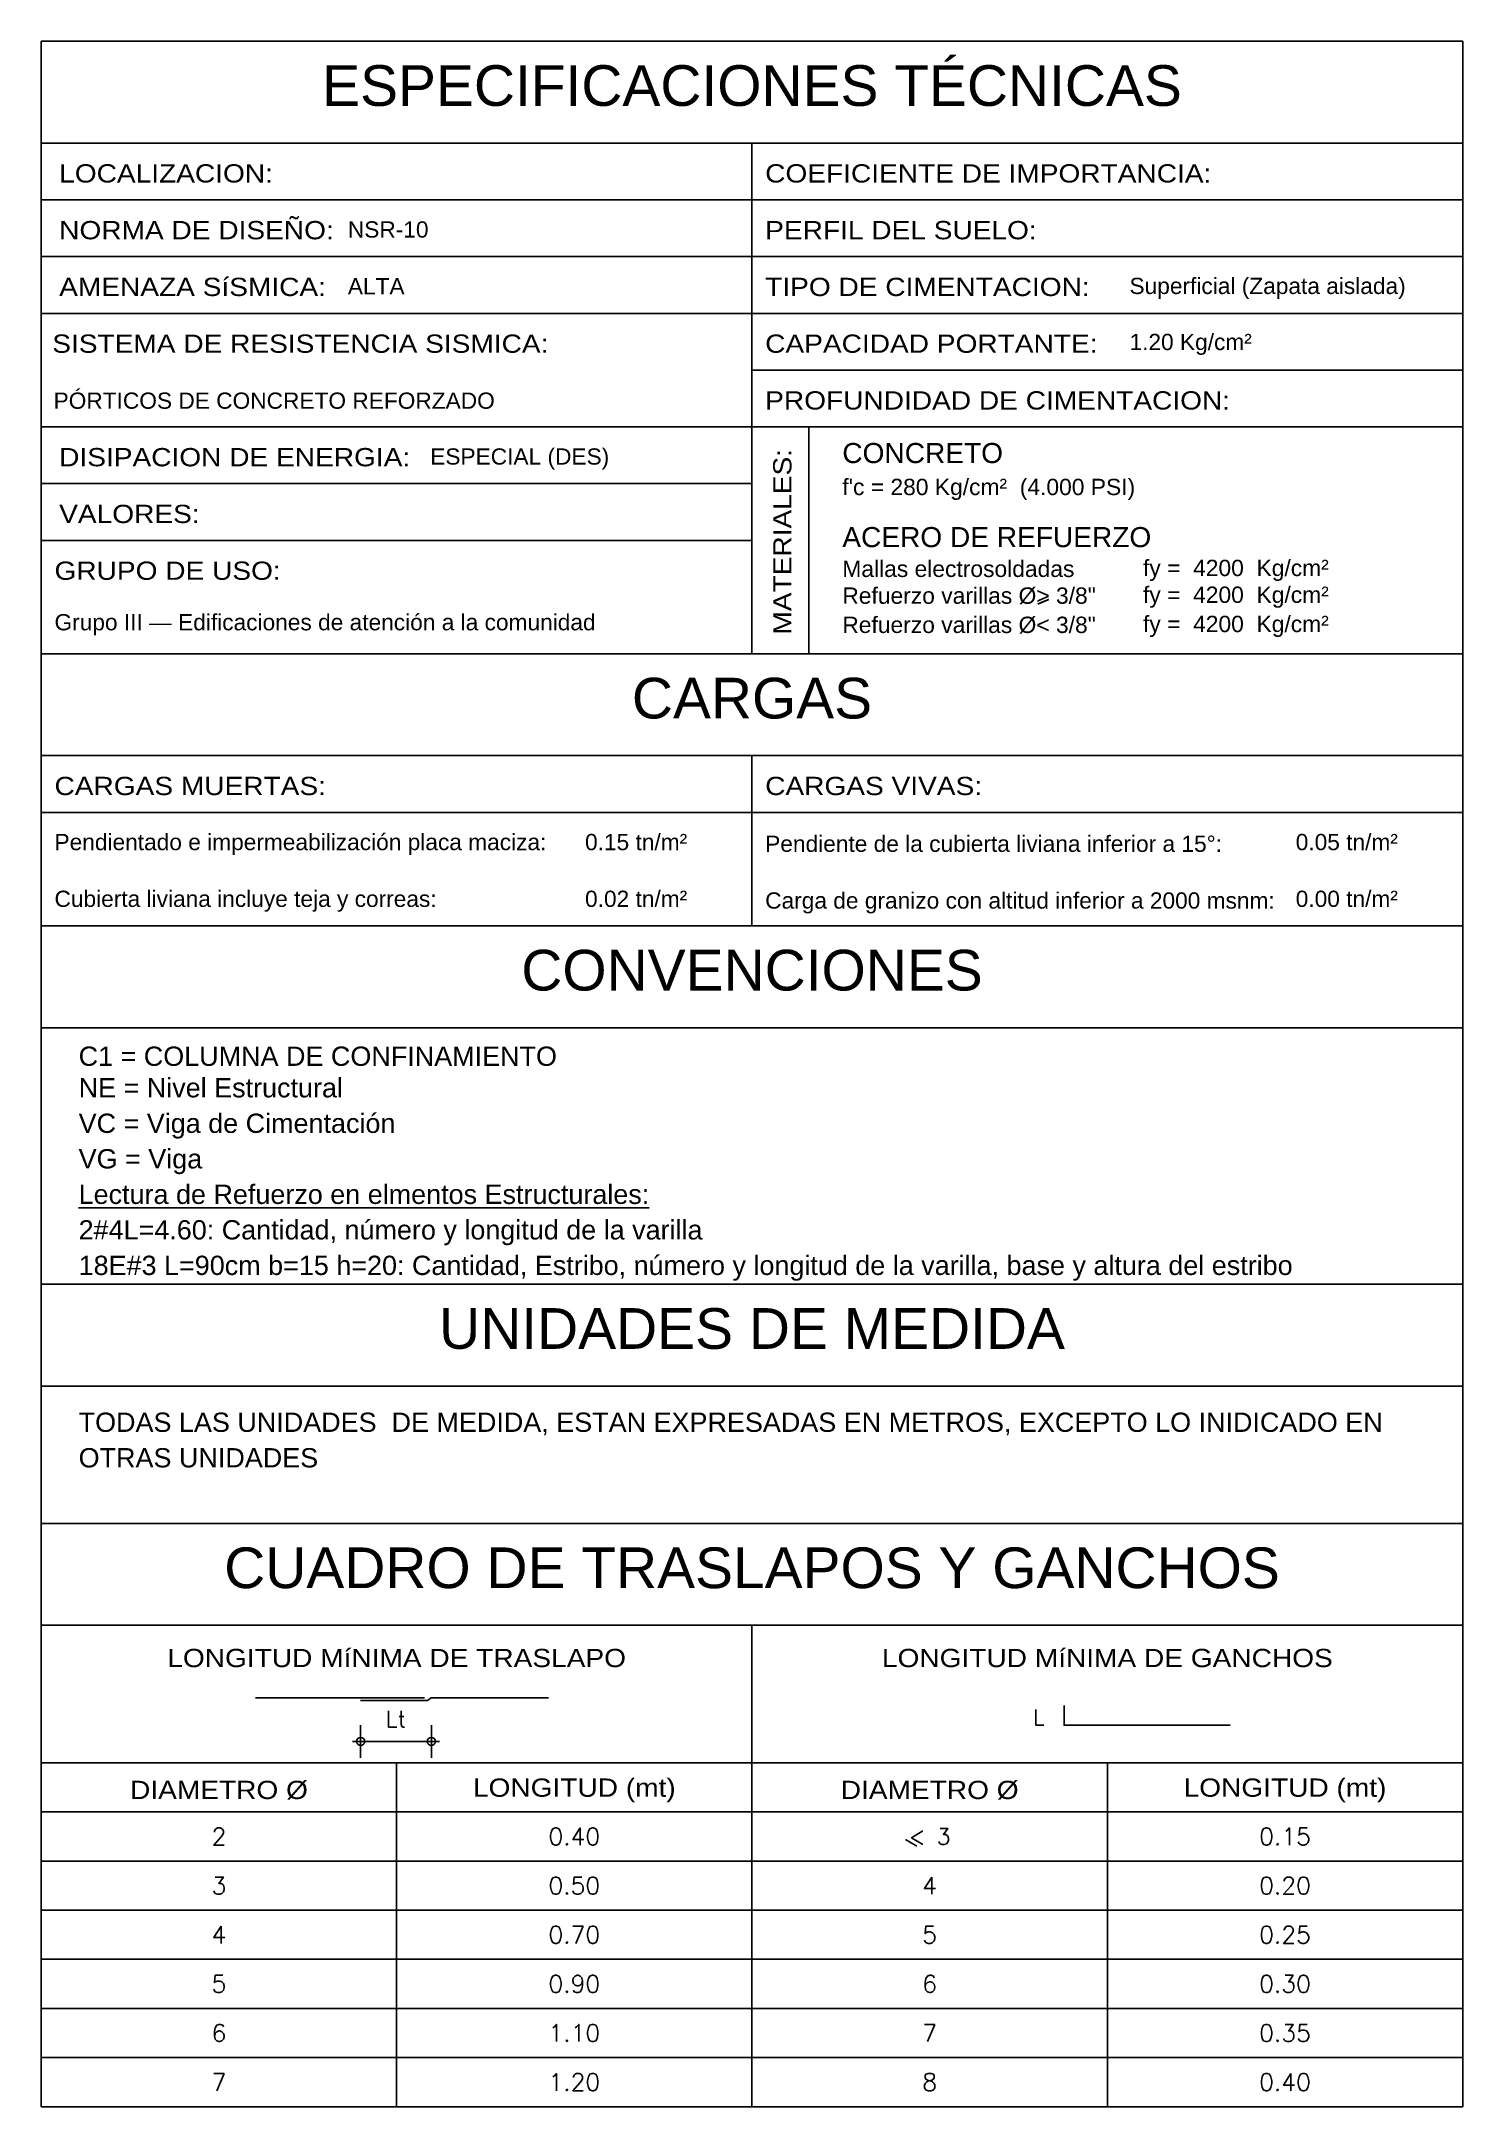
# Model space of a CAD drawing. Header units: feet. Extents: x -398 to 164, y -304 to 319.
# Drawn here: x -82.02 to -68.02, y 285.57 to 305.92 of the extents above; entities that cross this region are included whole.
import ezdxf
from ezdxf.enums import TextEntityAlignment as Align

# ---------------------------------------------------------------- set-up
doc = ezdxf.new("R2010")
doc.units = ezdxf.units.FT
doc.header["$MEASUREMENT"] = 0
doc.layers.get('DEFPOINTS').update_dxf_attribs({"lineweight": 0})
for name, color, linetype in [('A_ROTULO-TEXTO 2', 4, 'Continuous'), ('ACERO-2', 11, 'Continuous'), ('DIM', 7, 'Continuous'), ('FORMATO', 7, 'Continuous'), ('TEXT', 11, 'Continuous'), ('TEXTO', 7, 'Continuous')]:
    doc.layers.add(name, color=color, linetype=linetype)
doc.styles.add('ARIAL', font='arial.ttf')
doc.styles.add('D100N', font='romans.shx', dxfattribs={"height": 0.16})
doc.styles.add('GENERATED_STYLE_1', font='arial.ttf')
doc.styles.add('ROMANS', font='romans.shx', dxfattribs={"width": 0.9})
doc.dimstyles.new('D100', dxfattribs={"dimtxt": 0.15, "dimasz": 0.08, "dimexe": 0, "dimexo": 0, "dimgap": 0.14, "dimtad": 1, "dimzin": 4, "dimdsep": 46, "dimtxsty": 'D100N', "dimblk1": 'DIMBLK', "dimblk2": 'DIMBLK', "dimsah": 1, "dimcen": 0.09, "dimse1": 1, "dimse2": 1, "dimclrd": 9, "dimclre": 256, "dimclrt": 256, "dimadec": 0, "dimazin": 0, "dimtfac": 6, "dimtix": 1, "dimtmove": 2, "dimatfit": 3, "dimfxl": 1, "dimtvp": 0.466667, "dimtolj": 1, "dimtzin": 4, "dimarcsym": 0})

msp = doc.modelspace()

# ---------------------------------------------------------------- texts
at = {"layer": 'A_ROTULO-TEXTO 2', "color": 7, "style": 'ARIAL'}
for s, p in [('C1 = COLUMNA DE CONFINAMIENTO', (-81.6513, 295.8287)), ('NE = Nivel Estructural', (-81.6513, 295.5179)), ('VC = Viga de Cimentación', (-81.6513, 295.1679)), ('VG = Viga', (-81.6513, 294.8179)), ('%%ULectura de Refuerzo en elmentos Estructurales:', (-81.6513, 294.4679)), ('2#4L=4.60: Cantidad, número y longitud de la varilla', (-81.6513, 294.1179)), ('18E#3 L=90cm b=15 h=20: Cantidad, Estribo, número y longitud de la varilla, base y altura del estribo  ', (-81.6513, 293.7679)), ('TODAS LAS UNIDADES  DE MEDIDA, ESTAN EXPRESADAS EN METROS, EXCEPTO LO INIDICADO EN', (-81.6513, 292.222)), ('OTRAS UNIDADES', (-81.6513, 291.872))]:
    msp.add_text(s, height=0.19, dxfattribs=at).set_placement(p)
at = {"layer": 'TEXT', "style": 'ARIAL', "width": 1.1}
for s, p in [('LOCALIZACION:', (-81.843, 304.5323)), ('COEFICIENTE DE IMPORTANCIA:', (-74.8891, 304.5323)), ('NORMA DE DISEÑO:', (-81.843, 303.973)), ('PERFIL DEL SUELO:', (-74.8891, 303.973)), ('AMENAZA SíSMICA:', (-81.843, 303.4138)), ('TIPO DE CIMENTACION:', (-74.8891, 303.4138)), ('SISTEMA DE RESISTENCIA SISMICA:', (-81.9111, 302.8546)), ('CAPACIDAD PORTANTE:', (-74.8891, 302.8546)), ('PROFUNDIDAD DE CIMENTACION:', (-74.8891, 302.2953)), ('DISIPACION DE ENERGIA:', (-81.843, 301.7361)), ('VALORES:', (-81.843, 301.1769)), ('GRUPO DE USO:', (-81.8891, 300.6176)), ('CARGAS MUERTAS:', (-81.8891, 298.4964)), ('CARGAS VIVAS:', (-74.8891, 298.4964))]:
    msp.add_text(s, height=0.18, dxfattribs=at).set_placement(p)
msp.add_text('MATERIALES:', height=0.18, rotation=90, dxfattribs=at).set_placement((-74.6302, 300.0782))
for s, p in [('LONGITUD MíNIMA DE TRASLAPO', (-78.5189, 289.9991)), ('LONGITUD MíNIMA DE GANCHOS', (-71.5189, 289.9991)), ('DIAMETRO %%C', (-80.2689, 288.6945)), ('LONGITUD (mt)', (-76.7689, 288.6945)), ('DIAMETRO %%C', (-73.2689, 288.6945)), ('LONGITUD (mt)', (-69.7689, 288.6945))]:
    msp.add_text(s, height=0.18, dxfattribs=at).set_placement(p, align=Align.MIDDLE)
at = {"layer": 'TEXTO', "ltscale": 5, "style": 'ARIAL'}
for s, height, p in [('NSR-10', 0.16, (-78.9998, 303.9897)), ('ALTA', 0.16, (-78.9998, 303.4304)), ('1.20 Kg/cm²', 0.16, (-71.3006, 302.8813)), ('PÓRTICOS DE CONCRETO REFORZADO', 0.16, (-81.8982, 302.303)), ('ESPECIAL (DES)', 0.16, (-78.1885, 301.7527)), ('CONCRETO ', 0.19802, (-74.1293, 301.7678)), ("f'c = 280 Kg/cm²  (4.000 PSI)", 0.160894, (-74.1293, 301.4523)), ('ACERO DE REFUERZO', 0.198023, (-74.1293, 300.9395)), ('Mallas electrosoldadas', 0.160894, (-74.1293, 300.6456)), ('Refuerzo varillas %%C> 3/8"', 0.160894, (-74.1293, 300.3816)), ('Grupo III — Edificaciones de atención a la comunidad', 0.16, (-81.8891, 300.1201)), ('Refuerzo varillas %%C< 3/8"', 0.160894, (-74.1293, 300.0937)), ('Pendientado e impermeabilización placa maciza: ', 0.16, (-81.8891, 297.9538)), ('0.15 tn/m²', 0.16, (-76.6634, 297.9538)), ('Pendiente de la cubierta liviana inferior a 15°:', 0.16, (-74.8891, 297.9372)), ('0.05 tn/m²', 0.16, (-69.6634, 297.9538)), ('Cubierta liviana incluye teja y correas:', 0.16, (-81.8891, 297.3946)), ('0.02 tn/m²', 0.16, (-76.6634, 297.3946)), ('Carga de granizo con altitud inferior a 2000 msnm:', 0.16, (-74.8891, 297.3779)), ('0.00 tn/m²', 0.16, (-69.6634, 297.3946))]:
    msp.add_text(s, height=height, dxfattribs=at).set_placement(p)
at = {"layer": 'TEXTO', "style": 'ARIAL'}
for p in [(-71.1677, 300.6543), (-71.1677, 300.3902), (-71.1677, 300.1023)]:
    msp.add_text('fy =  4200  Kg/cm²', height=0.160894, dxfattribs=at).set_placement(p)
at = {"layer": 'TEXTO', "style": 'ROMANS'}
msp.add_text('L', height=0.1549, dxfattribs=at).set_placement((-72.1378, 289.3317), align=Align.RIGHT)
for s, height, p in [('2', 0.17, (-80.2689, 288.235)), ('0.40', 0.17, (-76.7689, 288.235)), ('< 3', 0.16, (-73.2689, 288.235)), ('0.15', 0.17, (-69.7689, 288.235)), ('3', 0.17, (-80.2689, 287.751)), ('0.50', 0.17, (-76.7689, 287.751)), ('4', 0.17, (-73.2689, 287.751)), ('0.20', 0.17, (-69.7689, 287.751)), ('4', 0.17, (-80.2689, 287.267)), ('0.70', 0.17, (-76.7689, 287.267)), ('5', 0.17, (-73.2689, 287.267)), ('0.25', 0.17, (-69.7689, 287.267)), ('5', 0.17, (-80.2689, 286.783)), ('0.90', 0.17, (-76.7689, 286.783)), ('6', 0.17, (-73.2689, 286.783)), ('0.30', 0.17, (-69.7689, 286.783)), ('6', 0.17, (-80.2689, 286.299)), ('1.10', 0.17, (-76.7689, 286.299)), ('7', 0.17, (-73.2689, 286.299)), ('0.35', 0.17, (-69.7689, 286.299)), ('7', 0.17, (-80.2689, 285.815)), ('1.20', 0.17, (-76.7689, 285.815)), ('8', 0.17, (-73.2689, 285.815)), ('0.40', 0.17, (-69.7689, 285.815))]:
    msp.add_text(s, height=height, dxfattribs=at).set_placement(p, align=Align.MIDDLE)
at = {"layer": 'TEXTO', "ltscale": 5, "attachment_point": 5, "style": 'GENERATED_STYLE_1'}
for s, insert, char_height in [('{ESPECIFICACIONES TÉCNICAS}', (-75.0189, 305.4848), 0.401105), ('CARGAS', (-75.0189, 299.4489), 0.4011), ('CONVENCIONES', (-75.0189, 296.7685), 0.401105), ('UNIDADES DE MEDIDA', (-75.0189, 293.238), 0.401105), ('CUADRO DE TRASLAPOS Y GANCHOS', (-75.0189, 290.88), 0.401105)]:
    msp.add_mtext(s, dxfattribs=dict(at, insert=insert, char_height=char_height))
at = {"layer": 'TEXTO', "ltscale": 5, "insert": (-71.3006, 303.5936), "char_height": 0.16, "width": 4.20737, "attachment_point": 1, "style": 'ARIAL'}
msp.add_mtext('Superficial (Zapata aislada)', dxfattribs=at)

# ---------------------------------------------------------------- blocks, each defined once
blk = doc.blocks.new('DIMBLK')
for q in [(0, 2), (0, -2), (-1, 0), (1, 0)]:
    blk.add_line((0, 0), q)
blk.add_circle((0, 0), 0.5)
blk = doc.blocks.new('*D166')
at = {"layer": 'DEFPOINTS', "color": 0, "transparency": 16777216}
for p in [(-78.177, 289.603), (-78.874, 289.574), (-78.177, 289.172)]:
    blk.add_point(p, dxfattribs=at)
at = {"layer": 'DIM', "color": 9, "lineweight": -2, "transparency": 16777216}
blk.add_line((-78.794, 289.172), (-78.257, 289.172), dxfattribs=at)
at = {"layer": 'DIM', "color": 9, "lineweight": -2, "transparency": 16777216, "xscale": 0.08, "yscale": 0.08, "zscale": 0.08, "rotation": 180}
blk.add_blockref('DIMBLK', (-78.874, 289.172), dxfattribs=at)
at = {"layer": 'DIM', "color": 9, "lineweight": -2, "transparency": 16777216, "xscale": 0.08, "yscale": 0.08, "zscale": 0.08}
blk.add_blockref('DIMBLK', (-78.177, 289.172), dxfattribs=at)
at = {"layer": 'DIM', "transparency": 16777216, "insert": (-78.526, 289.392), "char_height": 0.16, "attachment_point": 5, "style": 'D100N'}
blk.add_mtext('\\A1;Lt', dxfattribs=at)

# ---------------------------------------------------------------- dimensions: what is measured, and where the dimension line sits
at = {"layer": 'DIM'}
dim = msp.add_linear_dim(base=(-78.1774, 289.1716), p1=(-78.8744, 289.5742), p2=(-78.1774, 289.6032), text='Lt', dimstyle='D100', dxfattribs=at)
dim.commit()
dim.dimension.update_dxf_attribs({"geometry": '*D166', "text_midpoint": (-78.5259, 289.3916)})

# ---------------------------------------------------------------- linework, layer by layer
for p, q in [((-75.0189, 304.9209), (-75.0189, 299.8879)), ((-82.0189, 304.3617), (-68.0189, 304.3617)), ((-82.0189, 303.8025), (-68.0189, 303.8025)), ((-82.0189, 303.2432), (-68.0189, 303.2432)), ((-75.0189, 302.684), (-68.0189, 302.684)), ((-82.0189, 302.1248), (-68.0189, 302.1248)), ((-74.4597, 299.8879), (-74.4597, 302.1248)), ((-82.0189, 301.5656), (-75.0189, 301.5656)), ((-82.0189, 301.0063), (-75.0189, 301.0063)), ((-75.0189, 298.8851), (-75.0189, 297.2074)), ((-82.0189, 298.3259), (-68.0189, 298.3259))]:
    msp.add_line(p, q)
for points in [[(-82.0189, 304.9209), (-68.0189, 304.9209), (-68.0189, 299.8879), (-82.0189, 299.8879)], [(-82.0189, 298.8851), (-68.0189, 298.8851), (-68.0189, 297.2074), (-82.0189, 297.2074)]]:
    msp.add_lwpolyline(points, close=True)
at = {"layer": 'ACERO-2'}
for points in [[(-79.9082, 289.6032), (-78.2452, 289.6032)], [(-78.8744, 289.5742), (-78.2161, 289.5742), (-78.1774, 289.6032), (-77.0218, 289.6032)], [(-71.9442, 289.5269), (-71.9442, 289.3317), (-70.3102, 289.3317)]]:
    msp.add_lwpolyline(points, dxfattribs=at)
at = {"layer": 'FORMATO'}
for p, q in [((-82.0189, 296.2046), (-68.0189, 296.2046)), ((-82.0189, 292.6741), (-68.0189, 292.6741)), ((-82.0189, 290.3162), (-68.0189, 290.3162)), ((-68.0189, 288.961), (-82.0189, 288.961)), ((-78.5189, 288.961), (-78.5189, 285.573)), ((-71.5189, 288.961), (-71.5189, 285.573)), ((-68.0189, 288.477), (-82.0189, 288.477)), ((-68.0189, 287.993), (-82.0189, 287.993)), ((-68.0189, 287.509), (-82.0189, 287.509)), ((-68.0189, 287.025), (-82.0189, 287.025)), ((-68.0189, 286.541), (-82.0189, 286.541)), ((-68.0189, 286.057), (-82.0189, 286.057))]:
    msp.add_line(p, q, dxfattribs=at)
at = {"layer": 'FORMATO', "flags": 128}
for points in [[(-82.0189, 305.9237), (-68.0189, 305.9237), (-68.0189, 299.8879), (-82.0189, 299.8879)], [(-82.0189, 299.8879), (-68.0189, 299.8879), (-68.0189, 297.2074), (-82.0189, 297.2074)], [(-82.0189, 297.2074), (-68.0189, 297.2074), (-68.0189, 293.6769), (-82.0189, 293.6769)], [(-82.0189, 293.6769), (-68.0189, 293.6769), (-68.0189, 291.3189), (-82.0189, 291.3189)], [(-82.0189, 291.3189), (-68.0189, 291.3189), (-68.0189, 285.573), (-82.0189, 285.573)], [(-75.0189, 285.573), (-82.0189, 285.573), (-82.0189, 290.3162), (-75.0189, 290.3162)]]:
    msp.add_lwpolyline(points, close=True, dxfattribs=at)
at = {"layer": 'TEXTO'}
msp.add_line((-73.5055, 288.2066), (-73.3958, 288.1406), dxfattribs=at)
at = {"layer": 'TEXTO', "ltscale": 5, "const_width": 0.0179}
msp.add_lwpolyline([(-72.205, 300.379), (-72.0948, 300.424)], dxfattribs=at)

msp.set_redraw_order([(e.dxf.handle, doc.entitydb.next_handle()) for e in msp.query("TEXT MTEXT ATTDEF DIMENSION ARC_DIMENSION")])  # texts and dimensions are drawn at this point

doc.saveas('drawing.dxf')
